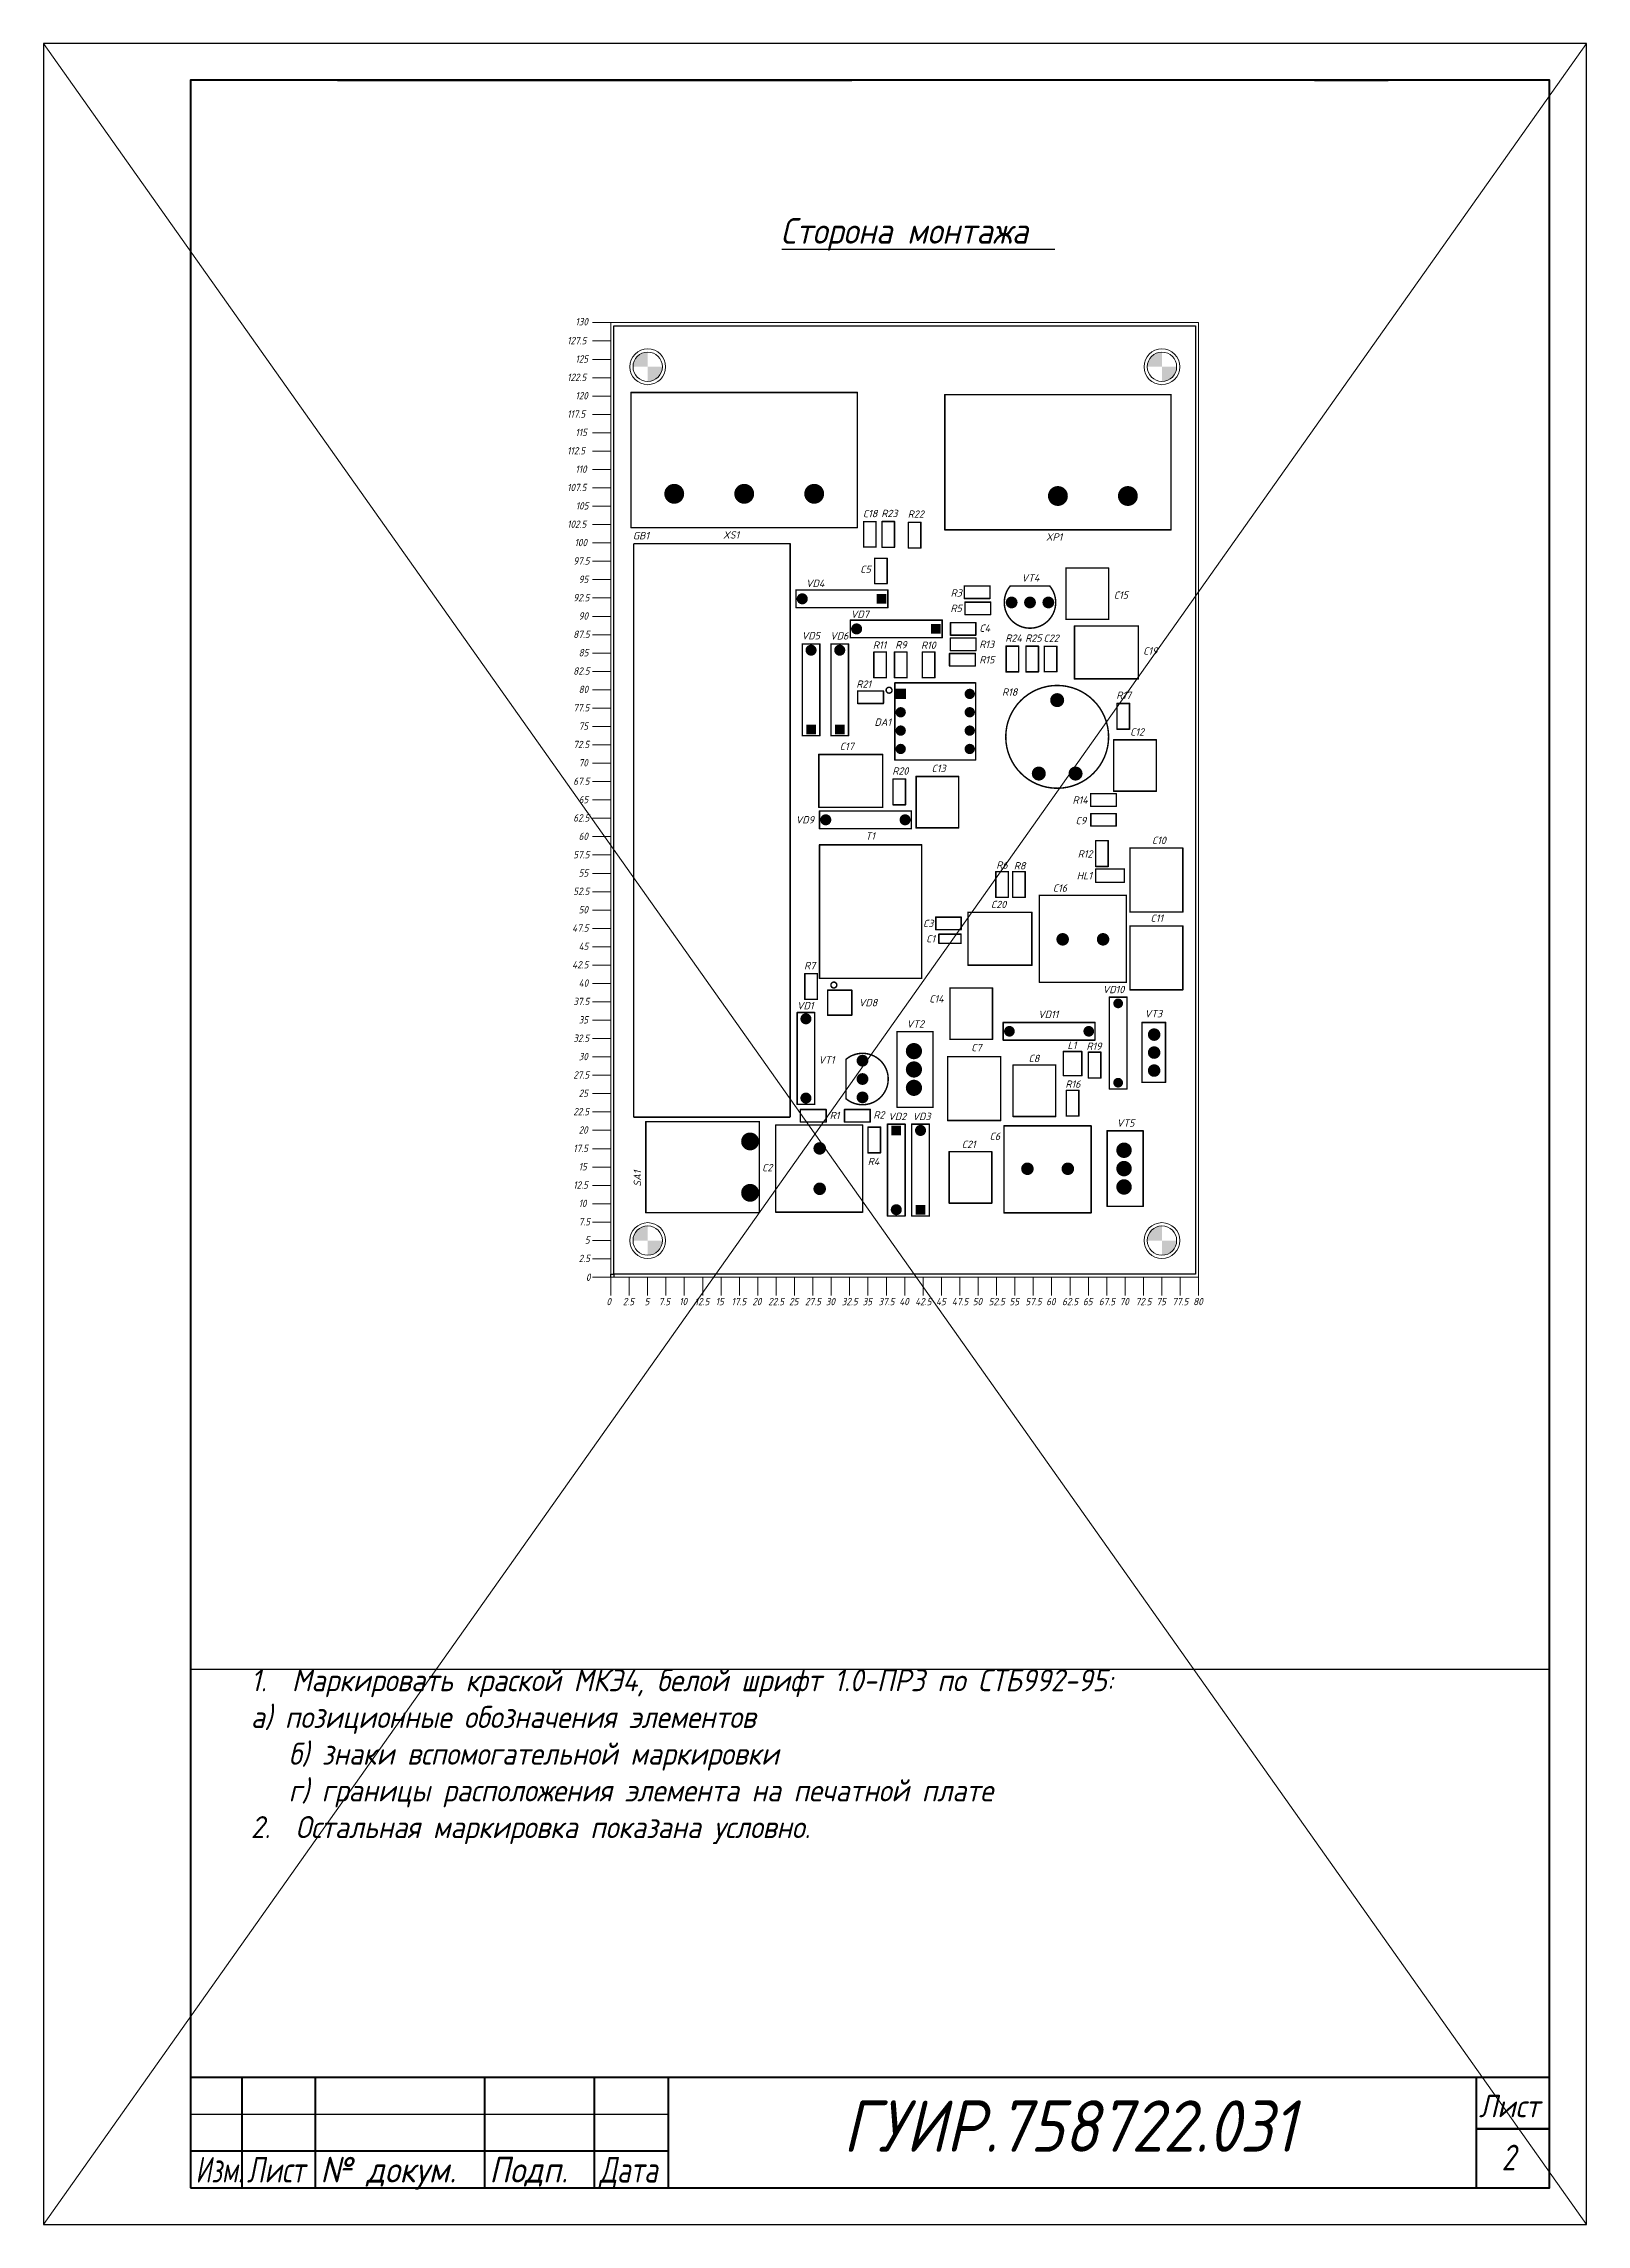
# Model space of a CAD drawing. Header units: millimetres. Extents: x -963 to 6509, y -1367 to 453.
# Drawn here: x 451.9 to 661.9, y 0 to 297 of the extents above; entities that cross this region are included whole.
import ezdxf

# ---------------------------------------------------------------- set-up
doc = ezdxf.new("R2010")
doc.units = ezdxf.units.MM
doc.header["$LTSCALE"] = 0.5
doc.layers.get('0').update_dxf_attribs({"lineweight": 60})
doc.layers.get('Defpoints').update_dxf_attribs({"color": 5})
doc.layers.add('2-штриховка', color=7, linetype='Continuous', true_color=0x00c7c7)
doc.layers.add('4-текст', color=7, linetype='Continuous', true_color=0x00ad00)
doc.layers.add('BottomSolder', color=6, linetype='Continuous', plot=False)
doc.layers.add('TopLayer', color=1, linetype='Continuous')
doc.layers.add('TopOverlay', color=2, linetype='Continuous')
doc.layers.add('Для ПП', color=30, linetype='Continuous', lineweight=20)
doc.styles.add('5', font='isocpeui.ttf', dxfattribs={"width": 0.9, "height": 5})
doc.styles.get("Standard").update_dxf_attribs({"font": 'isocpeui.ttf', "width": 0.9})

msp = doc.modelspace()

# ---------------------------------------------------------------- texts
at = {"layer": '4-текст', "lineweight": -3, "width": 0.9}
msp.add_text('Сторона монтажа', height=3.5, dxfattribs=at).set_placement((552.182, 269.748))
at = {"layer": '4-текст'}
for s, p in [('C18', (563.382, 232.495)), ('R23', (565.886, 232.514)), ('R22', (569.483, 232.423)), ('GB1', (532.073, 229.489)), ('XS1', (544.352, 229.589)), ('XP1', (588.297, 229.31)), ('C5', (563.016, 224.908)), ('VD4', (555.628, 222.988)), ('VT4', (584.966, 223.735)), ('VD7', (561.728, 218.788)), ('R5', (575.295, 219.588)), ('R3', (575.328, 221.688)), ('C15', (597.528, 221.388)), ('VD5', (555.042, 215.853)), ('VD6', (558.917, 215.841)), ('C4', (579.228, 216.888)), ('R11', (564.739, 214.589)), ('R9', (567.788, 214.625)), ('R10', (571.293, 214.565)), ('R13', (579.228, 214.688)), ('R24', (582.768, 215.534)), ('R25', (585.482, 215.534)), ('C22', (587.967, 215.522)), ('C19', (601.528, 213.788)), ('R15', (579.228, 212.588)), ('R21', (562.487, 209.27)), ('R18', (582.328, 208.188)), ('R17', (597.876, 207.753)), ('DA1', (564.954, 204.088)), ('C12', (599.753, 202.759)), ('C17', (560.228, 200.788)), ('R20', (567.385, 197.434)), ('C13', (572.728, 197.788)), ('R14', (591.92, 193.488)), ('VD9', (554.228, 190.788)), ('C9', (592.328, 190.688)), ('T1', (563.728, 188.588)), ('R12', (592.62, 186.144)), ('C10', (602.728, 187.988)), ('R6', (581.533, 184.626)), ('R8', (583.933, 184.526)), ('HL1', (592.491, 183.188)), ('C16', (589.228, 181.488)), ('C20', (580.805, 179.259)), ('C11', (602.528, 177.388)), ('C3', (571.563, 176.673)), ('C1', (571.988, 174.588)), ('R7', (555.382, 170.938)), ('VD1', (554.398, 165.475)), ('VD8', (562.822, 165.888)), ('C14', (572.407, 166.404)), ('VD10', (596.017, 167.676)), ('VT2', (569.328, 162.988)), ('VD11', (587.228, 164.288)), ('VT3', (601.728, 164.388)), ('C7', (578.123, 159.773)), ('L1', (591.228, 160.088)), ('R19', (593.807, 159.955)), ('VT1', (557.328, 158.088)), ('C8', (585.928, 158.288)), ('R16', (590.948, 154.792)), ('R1', (558.86, 150.522)), ('R2', (564.811, 150.605)), ('VD2', (566.828, 150.388)), ('VD3', (570.128, 150.388)), ('C6', (580.628, 147.688)), ('VT5', (597.928, 149.488)), ('C21', (576.828, 146.588)), ('C2', (549.654, 143.412)), ('R4', (564.039, 144.258))]:
    msp.add_text(s, height=1, dxfattribs=at).set_placement(p)
msp.add_text('SA1', height=1, rotation=90, dxfattribs=at).set_placement((533.186, 141.327))
at = {"layer": '4-текст', "linetype": 'Continuous'}
for s, height, width, p in [('Лист', 3.0594, 0.9, (647.231, 14.592)), ('Изм.', 3.5, 0.7, (472.534, 5.702)), ('Лист', 3.5, 0.75, (479.534, 5.702)), ('№ докум.', 3.5, 0.9, (489.534, 5.702)), ('Подп.', 3.5, 0.9, (512.534, 5.702)), ('Дата', 3.5, 0.75, (527.534, 5.702)), ('2', 3.5, 0.8, (650.32, 7.354))]:
    msp.add_text(s, height=height, dxfattribs=dict(at, width=width)).set_placement(p)
at = {"layer": '4-текст', "insert": (480.063, 75.607), "char_height": 3, "attachment_point": 1}
msp.add_mtext_dynamic_manual_height_columns('\\pxi-2,l2;1.  Маркировать краской МКЭ4, белой шрифт 1.0-ПР3 по СТБ992-95:^Jа) позиционные обозначения элементов\\P   б) знаки вспомогательной маркировки\\P   г) границы расположения элемента на печатной плате\\P2.  Остальная маркировка показана условно.', width=185, gutter_width=10, heights=[0], dxfattribs=at)
at = {"layer": '4-текст', "insert": (560.656, 16.891), "char_height": 7, "attachment_point": 1, "style": '5'}
msp.add_mtext_dynamic_manual_height_columns('ГУИР.758722.031', width=7, gutter_width=19.853, heights=[8.693], dxfattribs=at)
at = {"layer": 'Для ПП', "width": 0.9}
for s, p in [('130', (524.256, 258.628)), ('127.5', (523.128, 256.049)), ('125', (524.256, 253.549)), ('122.5', (523.128, 251.049)), ('120', (524.256, 248.549)), ('117.5', (523.128, 246.049)), ('115', (524.256, 243.549)), ('112.5', (523.128, 241.049)), ('110', (524.256, 238.549)), ('107.5', (523.128, 236.049)), ('102.5', (523.128, 231.049)), ('105', (524.305, 233.549)), ('100', (524.143, 228.549)), ('97.5', (523.959, 226.049)), ('95', (524.691, 223.549)), ('92.5', (523.959, 221.049)), ('87.5', (523.959, 216.049)), ('90', (524.691, 218.549)), ('85', (524.691, 213.549)), ('82.5', (523.959, 211.049)), ('80', (524.691, 208.549)), ('77.5', (523.959, 206.049)), ('72.5', (523.959, 201.049)), ('75', (524.691, 203.549)), ('70', (524.691, 198.549)), ('67.5', (523.959, 196.049)), ('65', (524.691, 193.549)), ('62.5', (523.959, 191.049)), ('60', (524.691, 188.549)), ('57.5', (523.959, 186.049)), ('55', (524.691, 183.549)), ('52.5', (523.959, 181.049)), ('50', (524.691, 178.549)), ('47.5', (523.813, 176.049)), ('45', (524.691, 173.549)), ('42.5', (523.812, 171.049)), ('40', (524.691, 168.549)), ('37.5', (523.959, 166.049)), ('35', (524.691, 163.549)), ('32.5', (523.959, 161.049)), ('30', (524.691, 158.549)), ('27.5', (523.959, 156.049)), ('25', (524.691, 153.549)), ('22.5', (523.959, 151.049)), ('20', (524.691, 148.549)), ('17.5', (523.959, 146.049)), ('15', (524.691, 143.549)), ('12.5', (523.959, 141.049)), ('10', (524.691, 138.549)), ('7.5', (524.691, 136.049)), ('5', (525.531, 133.549)), ('2.5', (524.691, 131.049)), ('0', (525.683, 128.492)), ('0', (528.476, 125.181)), ('2.5', (530.707, 125.181)), ('5', (533.652, 125.181)), ('7.5', (535.587, 125.181)), ('10', (538.384, 125.181)), ('12.5', (540.498, 125.181)), ('15', (543.332, 125.181)), ('17.5', (545.498, 125.181)), ('20', (548.332, 125.181)), ('22.5', (550.498, 125.181)), ('25', (553.332, 125.181)), ('27.5', (555.498, 125.181)), ('30', (558.332, 125.181)), ('32.5', (560.498, 125.181)), ('35', (563.332, 125.181)), ('37.5', (565.498, 125.181)), ('40', (568.332, 125.181)), ('42.5', (570.498, 125.181)), ('45', (573.332, 125.181)), ('47.5', (575.498, 125.181)), ('50', (578.332, 125.181)), ('52.5', (580.498, 125.181)), ('55', (583.332, 125.181)), ('57.5', (585.498, 125.181)), ('60', (588.332, 125.181)), ('62.5', (590.498, 125.181)), ('65', (593.332, 125.181)), ('67.5', (595.498, 125.181)), ('70', (598.332, 125.181)), ('72.5', (600.498, 125.181)), ('75', (603.332, 125.181)), ('77.5', (605.498, 125.181)), ('80', (608.352, 125.181))]:
    msp.add_text(s, height=1, dxfattribs=at).set_placement(p)

# ---------------------------------------------------------------- hatches: boundary and pattern name
at = {"layer": '2-штриховка'}
h = msp.add_hatch(color=256, dxfattribs=at)
h.dxf.hatch_style = 1
h.paths.add_polyline_path([(534.091, 254.988, 0.4142136), (532.091, 252.988), (534.091, 252.988)])
h.paths.add_polyline_path([(536.091, 252.988), (534.091, 252.988), (534.091, 250.988, 0.4142136)])
h = msp.add_hatch(color=256, dxfattribs=at)
h.dxf.hatch_style = 1
h.paths.add_polyline_path([(604.091, 254.988, 0.4142136), (602.091, 252.988), (604.091, 252.988)])
h.paths.add_polyline_path([(606.091, 252.988), (604.091, 252.988), (604.091, 250.988, 0.4142136)])
h = msp.add_hatch(color=256, dxfattribs=at)
h.dxf.hatch_style = 1
h.paths.add_polyline_path([(534.091, 135.988, 0.4142136), (532.091, 133.988), (534.091, 133.988)])
h.paths.add_polyline_path([(536.091, 133.988), (534.091, 133.988), (534.091, 131.988, 0.4142136)])
h = msp.add_hatch(color=256, dxfattribs=at)
h.dxf.hatch_style = 1
h.paths.add_polyline_path([(604.091, 135.988, 0.4142136), (602.091, 133.988), (604.091, 133.988)])
h.paths.add_polyline_path([(606.091, 133.988), (604.091, 133.988), (604.091, 131.988, 0.4142136)])

# ---------------------------------------------------------------- linework, layer by layer
at = {"linetype": 'Continuous'}
for p, q in [((471.862, 292), (471.862, 277)), ((491.862, 292), (561.862, 292)), ((624.862, 292), (634.862, 292)), ((471.862, 10), (536.862, 10)), ((471.862, 5), (536.862, 5)), ((471.862, 5), (656.862, 5))]:
    msp.add_line(p, q, dxfattribs=at)
at = {"linetype": 'Continuous', "lineweight": 60}
for p, q in [((656.862, 20), (471.862, 20)), ((478.862, 20), (478.862, 5)), ((488.862, 5), (488.862, 20)), ((511.862, 20), (511.862, 5)), ((526.862, 5), (526.862, 20)), ((536.862, 20), (536.862, 5)), ((646.862, 20), (646.862, 5)), ((646.862, 13), (656.862, 13)), ((471.862, 10), (536.862, 10)), ((471.862, 5), (536.862, 5))]:
    msp.add_line(p, q, dxfattribs=at)
for p, q in [((646.862, 20), (646.862, 5)), ((656.862, 13), (646.862, 13))]:
    msp.add_line(p, q)
at = {"linetype": 'Continuous', "lineweight": -3}
msp.add_line((471.862, 15), (536.862, 15), dxfattribs=at)
at = {"linetype": 'Continuous', "lineweight": 60}
msp.add_lwpolyline([(471.862, 5), (656.862, 5), (656.862, 292), (471.862, 292)], close=True, dxfattribs=at)
at = {"layer": '4-текст'}
msp.add_line((552.368, 269.006), (589.53, 269.006), dxfattribs=at)
at = {"layer": 'BottomSolder'}
for points, const_width in [([(538.379, 235.688, 1), (537.027, 235.688, 1)], 1.352), ([(547.904, 235.688, 1), (546.552, 235.688, 1)], 1.352), ([(557.429, 235.688, 1), (556.077, 235.688, 1)], 1.352), ([(590.604, 235.388, 1), (589.252, 235.388, 1)], 1.352), ([(600.129, 235.388, 1), (598.777, 235.388, 1)], 1.352), ([(555.504, 221.388, 1), (554.752, 221.388, 1)], 0.752), ([(584.029, 220.888, 1), (583.227, 220.888, 1)], 0.802), ([(586.529, 220.888, 1), (585.727, 220.888, 1)], 0.802), ([(589.029, 220.888, 1), (588.227, 220.888, 1)], 0.802), ([(562.904, 217.288, 1), (562.152, 217.288, 1)], 0.752), ([(556.328, 214.012, 1), (556.328, 214.763, 1)], 0.752), ([(560.228, 214.012, 1), (560.228, 214.763, 1)], 0.752), ([(577.928, 208.788, 1), (577.928, 208.087, 1)], 0.702), ([(589.352, 207.588, 1), (590.304, 207.588, 1)], 0.952), ([(568.528, 206.288, 1), (568.528, 205.587, 1)], 0.702), ([(577.928, 206.288, 1), (577.928, 205.587, 1)], 0.702), ([(568.528, 203.788, 1), (568.528, 203.087, 1)], 0.702), ([(577.928, 203.788, 1), (577.928, 203.087, 1)], 0.702), ([(568.528, 201.288, 1), (568.528, 200.587, 1)], 0.702), ([(577.928, 201.288, 1), (577.928, 200.587, 1)], 0.702), ([(586.852, 197.588, 1), (587.804, 197.588, 1)], 0.952), ([(591.852, 197.588, 1), (592.804, 197.588, 1)], 0.952), ([(557.952, 191.288, 1), (558.704, 191.288, 1)], 0.752), ([(568.752, 191.288, 1), (569.504, 191.288, 1)], 0.752), ([(591.004, 175.013, 1), (590.152, 175.013, 1)], 0.852), ([(596.504, 175.013, 1), (595.652, 175.013, 1)], 0.852), ([(598.128, 166.618, 1), (598.128, 165.957, 1)], 0.662), ([(555.628, 163.812, 1), (555.628, 164.563, 1)], 0.752), ([(570.328, 160.338, 1), (570.328, 159.237, 1)], 1.102), ([(582.965, 162.488, 1), (583.691, 162.488, 1)], 0.727), ([(593.765, 162.488, 1), (594.491, 162.488, 1)], 0.727), ([(603.028, 161.612, 1), (603.028, 162.463, 1)], 0.852), ([(603.028, 159.162, 1), (603.028, 160.013, 1)], 0.852), ([(563.328, 158.888, 1), (563.328, 158.087, 1)], 0.802), ([(570.328, 157.838, 1), (570.328, 156.737, 1)], 1.102), ([(603.028, 156.712, 1), (603.028, 157.563, 1)], 0.852), ([(563.328, 156.388, 1), (563.328, 155.587, 1)], 0.802), ([(570.328, 155.338, 1), (570.328, 154.237, 1)], 1.102), ([(598.128, 155.818, 1), (598.128, 155.157, 1)], 0.662), ([(555.628, 153.012, 1), (555.628, 153.763, 1)], 0.752), ([(563.328, 153.888, 1), (563.328, 153.087, 1)], 0.802), ([(548.028, 146.879, 1), (548.028, 148.096, 1)], 1.217), ([(571.228, 148.612, 1), (571.228, 149.363, 1)], 0.752), ([(557.503, 146.963, 1), (557.503, 146.112, 1)], 0.852), ([(598.928, 146.813, 1), (598.928, 145.762, 1)], 1.052), ([(585.352, 143.763, 1), (586.204, 143.763, 1)], 0.852), ([(590.852, 143.763, 1), (591.704, 143.763, 1)], 0.852), ([(598.928, 144.313, 1), (598.928, 143.262, 1)], 1.052), ([(548.028, 139.879, 1), (548.028, 141.096, 1)], 1.217), ([(557.503, 141.463, 1), (557.503, 140.612, 1)], 0.852), ([(598.928, 141.813, 1), (598.928, 140.762, 1)], 1.052), ([(567.928, 138.563, 1), (567.928, 137.812, 1)], 0.752)]:
    msp.add_lwpolyline(points, format="xyb", close=True, dxfattribs=dict(at, const_width=const_width))
for points in [[(565.267, 220.726), (566.59, 220.726), (565.267, 222.049), (566.59, 222.049)], [(572.667, 216.626), (573.99, 216.626), (572.667, 217.949), (573.99, 217.949)], [(569.23, 207.736), (569.23, 209.139), (567.827, 207.736), (567.827, 209.139)], [(555.667, 204.249), (555.667, 202.926), (556.99, 204.249), (556.99, 202.926)], [(559.567, 204.249), (559.567, 202.926), (560.89, 204.249), (560.89, 202.926)], [(568.59, 148.326), (568.59, 149.649), (567.267, 148.326), (567.267, 149.649)], [(570.567, 138.849), (570.567, 137.526), (571.89, 138.849), (571.89, 137.526)]]:
    msp.add_solid(points, dxfattribs=at)
at = {"layer": 'Defpoints'}
for p, q in [((529.074, 129), (529.074, 129.4)), ((529.074, 129.4), (529.474, 129.4)), ((529.474, 129.4), (529.474, 129)), ((471.862, 53), (471.862, 75.607)), ((471.862, 75.607), (656.862, 75.607)), ((471.862, 53), (471.862, 45)), ((471.862, 45), (471.862, 37)), ((471.862, 37), (471.862, 29)), ((471.862, 29), (471.862, 20))]:
    msp.add_line(p, q, dxfattribs=at)
msp.add_lwpolyline([(451.862, 0), (661.862, 0), (661.862, 297), (451.862, 297)], close=True, dxfattribs=at)
at = {"layer": 'TopLayer'}
for p, q in [((529.474, 129.4), (529.474, 258.575)), ((529.474, 258.575), (608.678, 258.575)), ((608.678, 258.575), (608.678, 129.4)), ((608.678, 129.4), (529.474, 129.4))]:
    msp.add_line(p, q, dxfattribs=at)
at = {"layer": 'TopOverlay', "const_width": 0.2}
for points in [[(531.828, 231.088), (531.828, 249.488)], [(531.828, 249.488), (562.628, 249.488)], [(562.628, 231.088), (562.628, 249.488)], [(574.528, 230.788), (574.528, 249.188)], [(574.528, 249.188), (605.328, 249.188)], [(605.328, 230.788), (605.328, 249.188)], [(563.478, 231.883), (565.178, 231.883)], [(563.478, 228.433), (563.478, 231.883)], [(565.178, 228.433), (565.178, 231.883)], [(565.978, 231.908), (567.678, 231.908)], [(565.978, 228.408), (565.978, 231.908)], [(567.678, 228.408), (567.678, 231.908)], [(569.578, 231.808), (571.278, 231.808)], [(569.578, 228.308), (569.578, 231.808)], [(571.278, 228.308), (571.278, 231.808)], [(531.828, 231.088), (562.628, 231.088)], [(553.478, 228.888), (532.178, 228.888)], [(532.178, 150.788), (532.178, 228.888)], [(553.478, 150.788), (553.478, 228.888)], [(574.528, 230.788), (605.328, 230.788)], [(563.478, 228.433), (565.178, 228.433)], [(564.978, 226.913), (566.678, 226.913)], [(564.978, 223.463), (564.978, 226.913)], [(565.978, 228.408), (567.678, 228.408)], [(566.678, 223.463), (566.678, 226.913)], [(569.578, 228.308), (571.278, 228.308)], [(564.978, 223.463), (566.678, 223.463)], [(577.178, 223.138), (580.678, 223.138)], [(577.178, 221.438), (577.178, 223.138)], [(580.678, 221.438), (580.678, 223.138)], [(583.447, 223.137), (588.809, 223.137)], [(591.028, 218.588), (591.028, 225.588)], [(591.028, 225.588), (596.828, 225.588)], [(596.828, 218.588), (596.828, 225.588)], [(554.278, 222.588), (566.778, 222.588)], [(554.278, 220.188), (554.278, 222.588)], [(554.278, 220.188), (566.778, 220.188)], [(566.778, 220.188), (566.778, 222.588)], [(577.178, 221.438), (580.678, 221.438)], [(577.278, 220.938), (580.778, 220.938)], [(577.278, 219.238), (577.278, 220.938)], [(580.778, 219.238), (580.778, 220.938)], [(561.678, 218.488), (574.178, 218.488)], [(561.678, 216.088), (561.678, 218.488)], [(574.178, 216.088), (574.178, 218.488)], [(575.303, 218.138), (578.753, 218.138)], [(575.303, 216.438), (575.303, 218.138)], [(577.278, 219.238), (580.778, 219.238)], [(578.753, 216.438), (578.753, 218.138)], [(591.028, 218.588), (596.828, 218.588)], [(592.178, 210.488), (592.178, 217.688)], [(592.178, 217.688), (600.878, 217.688)], [(600.878, 210.488), (600.878, 217.688)], [(555.128, 215.238), (557.528, 215.238)], [(555.128, 202.738), (555.128, 215.238)], [(557.528, 202.738), (557.528, 215.238)], [(559.028, 215.238), (561.428, 215.238)], [(559.028, 202.738), (559.028, 215.238)], [(561.428, 202.738), (561.428, 215.238)], [(561.678, 216.088), (574.178, 216.088)], [(564.878, 210.638), (564.878, 214.138)], [(564.878, 214.138), (566.578, 214.138)], [(566.578, 210.638), (566.578, 214.138)], [(567.678, 214.138), (569.378, 214.138)], [(567.678, 210.638), (567.678, 214.138)], [(569.378, 210.638), (569.378, 214.138)], [(571.478, 210.638), (571.478, 214.138)], [(571.478, 214.138), (573.178, 214.138)], [(573.178, 210.638), (573.178, 214.138)], [(575.178, 213.938), (578.678, 213.938)], [(575.178, 212.238), (575.178, 213.938)], [(575.278, 216.038), (578.778, 216.038)], [(575.278, 214.338), (575.278, 216.038)], [(575.278, 214.338), (578.778, 214.338)], [(575.303, 216.438), (578.753, 216.438)], [(578.678, 212.238), (578.678, 213.938)], [(578.778, 214.338), (578.778, 216.038)], [(582.878, 214.938), (584.578, 214.938)], [(582.878, 211.438), (582.878, 214.938)], [(584.578, 211.438), (584.578, 214.938)], [(585.578, 214.938), (587.278, 214.938)], [(585.578, 211.438), (585.578, 214.938)], [(587.278, 211.438), (587.278, 214.938)], [(588.078, 214.913), (589.778, 214.913)], [(588.078, 211.463), (588.078, 214.913)], [(589.778, 211.463), (589.778, 214.913)], [(575.178, 212.238), (578.678, 212.238)], [(582.878, 211.438), (584.578, 211.438)], [(585.578, 211.438), (587.278, 211.438)], [(588.078, 211.463), (589.778, 211.463)], [(562.678, 208.838), (566.178, 208.838)], [(562.678, 207.138), (562.678, 208.838)], [(564.878, 210.638), (566.578, 210.638)], [(566.178, 207.138), (566.178, 208.838)], [(567.678, 210.638), (569.378, 210.638)], [(567.728, 209.938), (578.728, 209.938)], [(567.728, 199.438), (567.728, 209.938)], [(571.478, 210.638), (573.178, 210.638)], [(578.728, 199.438), (578.728, 209.938)], [(592.178, 210.488), (600.878, 210.488)], [(562.678, 207.138), (566.178, 207.138)], [(597.978, 203.638), (597.978, 207.138)], [(597.978, 207.138), (599.678, 207.138)], [(599.678, 203.638), (599.678, 207.138)], [(555.128, 202.738), (557.528, 202.738)], [(559.028, 202.738), (561.428, 202.738)], [(597.528, 195.188), (597.528, 202.188)], [(597.528, 202.188), (603.328, 202.188)], [(597.978, 203.638), (599.678, 203.638)], [(603.328, 195.188), (603.328, 202.188)], [(557.378, 192.988), (557.378, 200.188)], [(557.378, 200.188), (566.078, 200.188)], [(566.078, 192.988), (566.078, 200.188)], [(567.728, 199.438), (578.728, 199.438)], [(567.478, 196.838), (569.178, 196.838)], [(567.478, 193.338), (567.478, 196.838)], [(569.178, 193.338), (569.178, 196.838)], [(570.628, 197.188), (576.428, 197.188)], [(570.628, 190.188), (570.628, 197.188)], [(576.428, 190.188), (576.428, 197.188)], [(557.378, 192.988), (566.078, 192.988)], [(567.478, 193.338), (569.178, 193.338)], [(594.378, 194.838), (597.878, 194.838)], [(594.378, 193.138), (594.378, 194.838)], [(594.378, 193.138), (597.878, 193.138)], [(597.528, 195.188), (603.328, 195.188)], [(597.878, 193.138), (597.878, 194.838)], [(557.478, 190.088), (557.478, 192.488)], [(557.478, 192.488), (569.978, 192.488)], [(557.478, 190.088), (569.978, 190.088)], [(569.978, 190.088), (569.978, 192.488)], [(570.628, 190.188), (576.428, 190.188)], [(594.403, 190.438), (594.403, 192.138)], [(594.403, 192.138), (597.853, 192.138)], [(594.403, 190.438), (597.853, 190.438)], [(597.853, 190.438), (597.853, 192.138)], [(557.478, 169.688), (557.478, 187.888)], [(557.478, 187.888), (571.378, 187.888)], [(571.378, 169.688), (571.378, 187.888)], [(595.078, 188.438), (596.778, 188.438)], [(595.078, 184.938), (595.078, 188.438)], [(596.778, 184.938), (596.778, 188.438)], [(599.728, 187.438), (606.928, 187.438)], [(599.728, 178.738), (599.728, 187.438)], [(606.928, 178.738), (606.928, 187.438)], [(581.478, 180.738), (581.478, 184.238)], [(581.478, 184.238), (583.178, 184.238)], [(583.178, 180.738), (583.178, 184.238)], [(583.778, 184.238), (585.478, 184.238)], [(583.778, 180.738), (583.778, 184.238)], [(585.478, 180.738), (585.478, 184.238)], [(595.078, 184.938), (596.778, 184.938)], [(595.078, 182.788), (595.078, 184.588)], [(595.078, 184.588), (598.978, 184.588)], [(598.978, 182.788), (598.978, 184.588)], [(595.078, 182.788), (598.978, 182.788)], [(577.678, 171.488), (577.678, 178.688)], [(577.678, 178.688), (586.378, 178.688)], [(581.478, 180.738), (583.178, 180.738)], [(583.778, 180.738), (585.478, 180.738)], [(586.378, 171.488), (586.378, 178.688)], [(587.403, 181.013), (599.253, 181.013)], [(587.403, 169.163), (587.403, 181.013)], [(599.253, 169.163), (599.253, 181.013)], [(599.728, 178.738), (606.928, 178.738)], [(573.303, 178.038), (576.753, 178.038)], [(573.303, 176.338), (573.303, 178.038)], [(573.303, 176.338), (576.753, 176.338)], [(573.728, 174.463), (573.728, 175.713)], [(573.728, 175.713), (576.728, 175.713)], [(576.728, 174.463), (576.728, 175.713)], [(576.753, 176.338), (576.753, 178.038)], [(599.728, 176.838), (606.928, 176.838)], [(599.728, 168.138), (599.728, 176.838)], [(606.928, 168.138), (606.928, 176.838)], [(573.728, 174.463), (576.728, 174.463)], [(555.478, 170.338), (557.178, 170.338)], [(555.478, 166.838), (555.478, 170.338)], [(557.178, 166.838), (557.178, 170.338)], [(557.478, 169.688), (571.378, 169.688)], [(577.678, 171.488), (586.378, 171.488)], [(555.478, 166.838), (557.178, 166.838)], [(558.578, 164.688), (558.578, 168.088)], [(558.578, 168.088), (561.878, 168.088)], [(561.878, 164.688), (561.878, 168.088)], [(575.228, 161.388), (575.228, 168.388)], [(575.228, 168.388), (581.028, 168.388)], [(581.028, 161.388), (581.028, 168.388)], [(587.403, 169.163), (599.253, 169.163)], [(596.928, 167.138), (599.328, 167.138)], [(596.928, 154.638), (596.928, 167.138)], [(599.328, 154.638), (599.328, 167.138)], [(599.728, 168.138), (606.928, 168.138)], [(554.428, 165.038), (556.828, 165.038)], [(554.428, 152.538), (554.428, 165.038)], [(556.828, 152.538), (556.828, 165.038)], [(558.578, 164.688), (561.878, 164.688)], [(582.478, 161.288), (582.478, 163.688)], [(582.478, 163.688), (594.978, 163.688)], [(594.978, 161.288), (594.978, 163.688)], [(601.378, 163.688), (604.578, 163.688)], [(601.378, 155.538), (601.378, 163.688)], [(604.578, 155.538), (604.578, 163.688)], [(568.028, 152.138), (568.028, 162.438)], [(568.028, 162.438), (572.928, 162.438)], [(572.928, 152.138), (572.928, 162.438)], [(575.228, 161.388), (581.028, 161.388)], [(582.478, 161.288), (594.978, 161.288)], [(561.078, 153.306), (561.078, 158.669)], [(574.928, 159.038), (582.128, 159.038)], [(574.928, 150.338), (574.928, 159.038)], [(582.128, 150.338), (582.128, 159.038)], [(583.828, 157.888), (589.628, 157.888)], [(583.828, 150.888), (583.828, 157.888)], [(589.628, 150.888), (589.628, 157.888)], [(590.678, 159.738), (593.178, 159.738)], [(590.678, 156.438), (590.678, 159.738)], [(593.178, 156.438), (593.178, 159.738)], [(594.078, 156.138), (594.078, 159.638)], [(594.078, 159.638), (595.778, 159.638)], [(595.778, 156.138), (595.778, 159.638)], [(590.678, 156.438), (593.178, 156.438)], [(591.078, 154.438), (592.778, 154.438)], [(591.078, 150.938), (591.078, 154.438)], [(592.778, 150.938), (592.778, 154.438)], [(594.078, 156.138), (595.778, 156.138)], [(596.928, 154.638), (599.328, 154.638)], [(601.378, 155.538), (604.578, 155.538)], [(554.428, 152.538), (556.828, 152.538)], [(554.878, 151.838), (558.378, 151.838)], [(554.878, 150.138), (554.878, 151.838)], [(558.378, 150.138), (558.378, 151.838)], [(560.878, 151.838), (564.378, 151.838)], [(560.878, 150.138), (560.878, 151.838)], [(564.378, 150.138), (564.378, 151.838)], [(568.028, 152.138), (572.928, 152.138)], [(553.478, 150.788), (532.178, 150.788)], [(533.828, 137.788), (533.828, 150.188)], [(533.828, 150.188), (549.278, 150.188)], [(549.278, 137.788), (549.278, 150.188)], [(551.503, 149.713), (563.353, 149.713)], [(551.503, 137.863), (551.503, 149.713)], [(554.878, 150.138), (558.378, 150.138)], [(560.878, 150.138), (564.378, 150.138)], [(563.353, 137.863), (563.353, 149.713)], [(564.078, 145.938), (564.078, 149.438)], [(564.078, 149.438), (565.778, 149.438)], [(565.778, 145.938), (565.778, 149.438)], [(566.728, 137.338), (566.728, 149.838)], [(566.728, 149.838), (569.128, 149.838)], [(569.128, 137.338), (569.128, 149.838)], [(570.028, 149.838), (572.428, 149.838)], [(570.028, 137.338), (570.028, 149.838)], [(572.428, 137.338), (572.428, 149.838)], [(574.928, 150.338), (582.128, 150.338)], [(582.603, 137.763), (582.603, 149.613)], [(582.603, 149.613), (594.453, 149.613)], [(583.828, 150.888), (589.628, 150.888)], [(591.078, 150.938), (592.778, 150.938)], [(594.453, 137.763), (594.453, 149.613)], [(596.628, 138.638), (596.628, 148.938)], [(596.628, 148.938), (601.528, 148.938)], [(601.528, 138.638), (601.528, 148.938)], [(564.078, 145.938), (565.778, 145.938)], [(575.128, 139.088), (575.128, 146.088)], [(575.128, 146.088), (580.928, 146.088)], [(580.928, 139.088), (580.928, 146.088)], [(533.828, 137.788), (549.278, 137.788)], [(551.503, 137.863), (563.353, 137.863)], [(566.728, 137.338), (569.128, 137.338)], [(570.028, 137.338), (572.428, 137.338)], [(575.128, 139.088), (580.928, 139.088)], [(582.603, 137.763), (594.453, 137.763)], [(596.628, 138.638), (601.528, 138.638)]]:
    msp.add_lwpolyline(points, dxfattribs=at)
at = {"layer": 'TopOverlay'}
for points, const_width in [([(531.878, 249.488, 1), (531.778, 249.488, 1)], 0.1), ([(531.878, 249.488, 1), (531.778, 249.488, 1)], 0.1), ([(562.678, 249.488, 1), (562.578, 249.488, 1)], 0.1), ([(562.678, 249.488, 1), (562.578, 249.488, 1)], 0.1), ([(574.578, 249.188, 1), (574.478, 249.188, 1)], 0.1), ([(574.578, 249.188, 1), (574.478, 249.188, 1)], 0.1), ([(605.378, 249.188, 1), (605.278, 249.188, 1)], 0.1), ([(605.378, 249.188, 1), (605.278, 249.188, 1)], 0.1), ([(563.478, 231.833, 1), (563.478, 231.933, 1)], 0.1), ([(563.478, 231.833, 1), (563.478, 231.933, 1)], 0.1), ([(565.178, 231.833, 1), (565.178, 231.933, 1)], 0.1), ([(565.178, 231.833, 1), (565.178, 231.933, 1)], 0.1), ([(565.978, 231.858, 1), (565.978, 231.958, 1)], 0.1), ([(565.978, 231.858, 1), (565.978, 231.958, 1)], 0.1), ([(567.678, 231.858, 1), (567.678, 231.958, 1)], 0.1), ([(567.678, 231.858, 1), (567.678, 231.958, 1)], 0.1), ([(569.578, 231.758, 1), (569.578, 231.858, 1)], 0.1), ([(569.578, 231.758, 1), (569.578, 231.858, 1)], 0.1), ([(571.278, 231.758, 1), (571.278, 231.858, 1)], 0.1), ([(571.278, 231.758, 1), (571.278, 231.858, 1)], 0.1), ([(531.878, 231.088, 1), (531.778, 231.088, 1)], 0.1), ([(531.878, 231.088, 1), (531.778, 231.088, 1)], 0.1), ([(553.478, 228.838, -1), (553.478, 228.938, -1)], 0.1), ([(553.478, 228.838, -1), (553.478, 228.938, -1)], 0.1), ([(562.678, 231.088, 1), (562.578, 231.088, 1)], 0.1), ([(562.678, 231.088, 1), (562.578, 231.088, 1)], 0.1), ([(574.578, 230.788, 1), (574.478, 230.788, 1)], 0.1), ([(574.578, 230.788, 1), (574.478, 230.788, 1)], 0.1), ([(605.378, 230.788, 1), (605.278, 230.788, 1)], 0.1), ([(605.378, 230.788, 1), (605.278, 230.788, 1)], 0.1), ([(563.478, 228.383, 1), (563.478, 228.483, 1)], 0.1), ([(563.478, 228.383, 1), (563.478, 228.483, 1)], 0.1), ([(564.978, 226.963, 1), (564.978, 226.863, 1)], 0.1), ([(564.978, 226.963, 1), (564.978, 226.863, 1)], 0.1), ([(565.178, 228.383, 1), (565.178, 228.483, 1)], 0.1), ([(565.178, 228.383, 1), (565.178, 228.483, 1)], 0.1), ([(565.978, 228.358, 1), (565.978, 228.458, 1)], 0.1), ([(565.978, 228.358, 1), (565.978, 228.458, 1)], 0.1), ([(566.678, 226.963, 1), (566.678, 226.863, 1)], 0.1), ([(566.678, 226.963, 1), (566.678, 226.863, 1)], 0.1), ([(567.678, 228.358, 1), (567.678, 228.458, 1)], 0.1), ([(567.678, 228.358, 1), (567.678, 228.458, 1)], 0.1), ([(569.578, 228.258, 1), (569.578, 228.358, 1)], 0.1), ([(569.578, 228.258, 1), (569.578, 228.358, 1)], 0.1), ([(571.278, 228.258, 1), (571.278, 228.358, 1)], 0.1), ([(571.278, 228.258, 1), (571.278, 228.358, 1)], 0.1), ([(564.978, 223.513, 1), (564.978, 223.413, 1)], 0.1), ([(564.978, 223.513, 1), (564.978, 223.413, 1)], 0.1), ([(566.678, 223.513, 1), (566.678, 223.413, 1)], 0.1), ([(566.678, 223.513, 1), (566.678, 223.413, 1)], 0.1), ([(577.128, 223.138, 1), (577.228, 223.138, 1)], 0.1), ([(577.128, 223.138, 1), (577.228, 223.138, 1)], 0.1), ([(580.628, 223.138, 1), (580.728, 223.138, 1)], 0.1), ([(580.628, 223.138, 1), (580.728, 223.138, 1)], 0.1), ([(583.497, 223.137, 1), (583.397, 223.137, 1)], 0.1), ([(583.497, 223.137, 1), (583.397, 223.137, 1)], 0.1), ([(588.859, 223.137, 1), (588.759, 223.137, 1)], 0.1), ([(588.859, 223.137, 1), (588.759, 223.137, 1)], 0.1), ([(591.028, 225.538, 1), (591.028, 225.638, 1)], 0.1), ([(591.028, 225.538, 1), (591.028, 225.638, 1)], 0.1), ([(596.828, 225.538, 1), (596.828, 225.638, 1)], 0.1), ([(596.828, 225.538, 1), (596.828, 225.638, 1)], 0.1), ([(554.328, 222.588, 1), (554.228, 222.588, 1)], 0.1), ([(554.328, 222.588, 1), (554.228, 222.588, 1)], 0.1), ([(554.328, 220.188, 1), (554.228, 220.188, 1)], 0.1), ([(554.328, 220.188, 1), (554.228, 220.188, 1)], 0.1), ([(566.828, 222.588, 1), (566.728, 222.588, 1)], 0.1), ([(566.828, 222.588, 1), (566.728, 222.588, 1)], 0.1), ([(566.828, 220.188, 1), (566.728, 220.188, 1)], 0.1), ([(566.828, 220.188, 1), (566.728, 220.188, 1)], 0.1), ([(577.128, 221.438, 1), (577.228, 221.438, 1)], 0.1), ([(577.128, 221.438, 1), (577.228, 221.438, 1)], 0.1), ([(577.228, 220.938, 1), (577.328, 220.938, 1)], 0.1), ([(577.228, 220.938, 1), (577.328, 220.938, 1)], 0.1), ([(580.628, 221.438, 1), (580.728, 221.438, 1)], 0.1), ([(580.628, 221.438, 1), (580.728, 221.438, 1)], 0.1), ([(580.728, 220.938, 1), (580.828, 220.938, 1)], 0.1), ([(580.728, 220.938, 1), (580.828, 220.938, 1)], 0.1), ([(561.728, 218.488, 1), (561.628, 218.488, 1)], 0.1), ([(561.728, 218.488, 1), (561.628, 218.488, 1)], 0.1), ([(574.228, 218.488, 1), (574.128, 218.488, 1)], 0.1), ([(574.228, 218.488, 1), (574.128, 218.488, 1)], 0.1), ([(575.353, 218.138, 1), (575.253, 218.138, 1)], 0.1), ([(575.353, 218.138, 1), (575.253, 218.138, 1)], 0.1), ([(577.228, 219.238, 1), (577.328, 219.238, 1)], 0.1), ([(577.228, 219.238, 1), (577.328, 219.238, 1)], 0.1), ([(578.803, 218.138, 1), (578.703, 218.138, 1)], 0.1), ([(578.803, 218.138, 1), (578.703, 218.138, 1)], 0.1), ([(580.728, 219.238, 1), (580.828, 219.238, 1)], 0.1), ([(580.728, 219.238, 1), (580.828, 219.238, 1)], 0.1), ([(591.028, 218.538, 1), (591.028, 218.638, 1)], 0.1), ([(591.028, 218.538, 1), (591.028, 218.638, 1)], 0.1), ([(592.128, 217.688, 1), (592.228, 217.688, 1)], 0.1), ([(592.128, 217.688, 1), (592.228, 217.688, 1)], 0.1), ([(596.828, 218.538, 1), (596.828, 218.638, 1)], 0.1), ([(596.828, 218.538, 1), (596.828, 218.638, 1)], 0.1), ([(600.828, 217.688, 1), (600.928, 217.688, 1)], 0.1), ([(600.828, 217.688, 1), (600.928, 217.688, 1)], 0.1), ([(555.128, 215.188, 1), (555.128, 215.288, 1)], 0.1), ([(555.128, 215.188, 1), (555.128, 215.288, 1)], 0.1), ([(557.528, 215.188, 1), (557.528, 215.288, 1)], 0.1), ([(557.528, 215.188, 1), (557.528, 215.288, 1)], 0.1), ([(559.028, 215.188, 1), (559.028, 215.288, 1)], 0.1), ([(559.028, 215.188, 1), (559.028, 215.288, 1)], 0.1), ([(561.428, 215.188, 1), (561.428, 215.288, 1)], 0.1), ([(561.428, 215.188, 1), (561.428, 215.288, 1)], 0.1), ([(561.728, 216.088, 1), (561.628, 216.088, 1)], 0.1), ([(561.728, 216.088, 1), (561.628, 216.088, 1)], 0.1), ([(564.878, 214.188, 1), (564.878, 214.088, 1)], 0.1), ([(564.878, 214.188, 1), (564.878, 214.088, 1)], 0.1), ([(566.578, 214.188, 1), (566.578, 214.088, 1)], 0.1), ([(566.578, 214.188, 1), (566.578, 214.088, 1)], 0.1), ([(567.678, 214.088, 1), (567.678, 214.188, 1)], 0.1), ([(567.678, 214.088, 1), (567.678, 214.188, 1)], 0.1), ([(569.378, 214.088, 1), (569.378, 214.188, 1)], 0.1), ([(569.378, 214.088, 1), (569.378, 214.188, 1)], 0.1), ([(571.478, 214.188, 1), (571.478, 214.088, 1)], 0.1), ([(571.478, 214.188, 1), (571.478, 214.088, 1)], 0.1), ([(573.178, 214.188, 1), (573.178, 214.088, 1)], 0.1), ([(573.178, 214.188, 1), (573.178, 214.088, 1)], 0.1), ([(574.228, 216.088, 1), (574.128, 216.088, 1)], 0.1), ([(574.228, 216.088, 1), (574.128, 216.088, 1)], 0.1), ([(575.228, 213.938, 1), (575.128, 213.938, 1)], 0.1), ([(575.228, 213.938, 1), (575.128, 213.938, 1)], 0.1), ([(575.228, 216.038, 1), (575.328, 216.038, 1)], 0.1), ([(575.228, 216.038, 1), (575.328, 216.038, 1)], 0.1), ([(575.228, 214.338, 1), (575.328, 214.338, 1)], 0.1), ([(575.228, 214.338, 1), (575.328, 214.338, 1)], 0.1), ([(575.353, 216.438, 1), (575.253, 216.438, 1)], 0.1), ([(575.353, 216.438, 1), (575.253, 216.438, 1)], 0.1), ([(578.728, 213.938, 1), (578.628, 213.938, 1)], 0.1), ([(578.728, 213.938, 1), (578.628, 213.938, 1)], 0.1), ([(578.803, 216.438, 1), (578.703, 216.438, 1)], 0.1), ([(578.803, 216.438, 1), (578.703, 216.438, 1)], 0.1), ([(578.728, 216.038, 1), (578.828, 216.038, 1)], 0.1), ([(578.728, 216.038, 1), (578.828, 216.038, 1)], 0.1), ([(578.728, 214.338, 1), (578.828, 214.338, 1)], 0.1), ([(578.728, 214.338, 1), (578.828, 214.338, 1)], 0.1), ([(582.878, 214.888, 1), (582.878, 214.988, 1)], 0.1), ([(582.878, 214.888, 1), (582.878, 214.988, 1)], 0.1), ([(584.578, 214.888, 1), (584.578, 214.988, 1)], 0.1), ([(584.578, 214.888, 1), (584.578, 214.988, 1)], 0.1), ([(585.578, 214.888, 1), (585.578, 214.988, 1)], 0.1), ([(585.578, 214.888, 1), (585.578, 214.988, 1)], 0.1), ([(587.278, 214.888, 1), (587.278, 214.988, 1)], 0.1), ([(587.278, 214.888, 1), (587.278, 214.988, 1)], 0.1), ([(588.078, 214.863, 1), (588.078, 214.963, 1)], 0.1), ([(588.078, 214.863, 1), (588.078, 214.963, 1)], 0.1), ([(589.778, 214.863, 1), (589.778, 214.963, 1)], 0.1), ([(589.778, 214.863, 1), (589.778, 214.963, 1)], 0.1), ([(575.228, 212.238, 1), (575.128, 212.238, 1)], 0.1), ([(575.228, 212.238, 1), (575.128, 212.238, 1)], 0.1), ([(578.728, 212.238, 1), (578.628, 212.238, 1)], 0.1), ([(578.728, 212.238, 1), (578.628, 212.238, 1)], 0.1), ([(582.878, 211.388, 1), (582.878, 211.488, 1)], 0.1), ([(582.878, 211.388, 1), (582.878, 211.488, 1)], 0.1), ([(584.578, 211.388, 1), (584.578, 211.488, 1)], 0.1), ([(584.578, 211.388, 1), (584.578, 211.488, 1)], 0.1), ([(585.578, 211.388, 1), (585.578, 211.488, 1)], 0.1), ([(585.578, 211.388, 1), (585.578, 211.488, 1)], 0.1), ([(587.278, 211.388, 1), (587.278, 211.488, 1)], 0.1), ([(587.278, 211.388, 1), (587.278, 211.488, 1)], 0.1), ([(588.078, 211.413, 1), (588.078, 211.513, 1)], 0.1), ([(588.078, 211.413, 1), (588.078, 211.513, 1)], 0.1), ([(589.778, 211.413, 1), (589.778, 211.513, 1)], 0.1), ([(589.778, 211.413, 1), (589.778, 211.513, 1)], 0.1), ([(562.628, 208.838, 1), (562.728, 208.838, 1)], 0.1), ([(562.628, 208.838, 1), (562.728, 208.838, 1)], 0.1), ([(564.878, 210.688, 1), (564.878, 210.588, 1)], 0.1), ([(564.878, 210.688, 1), (564.878, 210.588, 1)], 0.1), ([(566.128, 208.838, 1), (566.228, 208.838, 1)], 0.1), ([(566.128, 208.838, 1), (566.228, 208.838, 1)], 0.1), ([(566.945, 208.54, 1), (566.945, 209.34, 1)], 0.2), ([(566.578, 210.688, 1), (566.578, 210.588, 1)], 0.1), ([(566.578, 210.688, 1), (566.578, 210.588, 1)], 0.1), ([(567.678, 210.588, 1), (567.678, 210.688, 1)], 0.1), ([(567.678, 210.588, 1), (567.678, 210.688, 1)], 0.1), ([(567.728, 209.988, 1), (567.728, 209.888, 1)], 0.1), ([(567.728, 209.988, 1), (567.728, 209.888, 1)], 0.1), ([(569.378, 210.588, 1), (569.378, 210.688, 1)], 0.1), ([(569.378, 210.588, 1), (569.378, 210.688, 1)], 0.1), ([(571.478, 210.688, 1), (571.478, 210.588, 1)], 0.1), ([(571.478, 210.688, 1), (571.478, 210.588, 1)], 0.1), ([(573.178, 210.688, 1), (573.178, 210.588, 1)], 0.1), ([(573.178, 210.688, 1), (573.178, 210.588, 1)], 0.1), ([(578.728, 209.988, 1), (578.728, 209.888, 1)], 0.1), ([(578.728, 209.988, 1), (578.728, 209.888, 1)], 0.1), ([(596.828, 202.588, 1), (582.828, 202.588, 1)], 0.2), ([(592.128, 210.488, 1), (592.228, 210.488, 1)], 0.1), ([(592.128, 210.488, 1), (592.228, 210.488, 1)], 0.1), ([(600.828, 210.488, 1), (600.928, 210.488, 1)], 0.1), ([(600.828, 210.488, 1), (600.928, 210.488, 1)], 0.1), ([(562.628, 207.138, 1), (562.728, 207.138, 1)], 0.1), ([(562.628, 207.138, 1), (562.728, 207.138, 1)], 0.1), ([(566.128, 207.138, 1), (566.228, 207.138, 1)], 0.1), ([(566.128, 207.138, 1), (566.228, 207.138, 1)], 0.1), ([(597.978, 207.188, 1), (597.978, 207.088, 1)], 0.1), ([(597.978, 207.188, 1), (597.978, 207.088, 1)], 0.1), ([(599.678, 207.188, 1), (599.678, 207.088, 1)], 0.1), ([(599.678, 207.188, 1), (599.678, 207.088, 1)], 0.1), ([(555.128, 202.688, 1), (555.128, 202.788, 1)], 0.1), ([(555.128, 202.688, 1), (555.128, 202.788, 1)], 0.1), ([(557.528, 202.688, 1), (557.528, 202.788, 1)], 0.1), ([(557.528, 202.688, 1), (557.528, 202.788, 1)], 0.1), ([(559.028, 202.688, 1), (559.028, 202.788, 1)], 0.1), ([(559.028, 202.688, 1), (559.028, 202.788, 1)], 0.1), ([(561.428, 202.688, 1), (561.428, 202.788, 1)], 0.1), ([(561.428, 202.688, 1), (561.428, 202.788, 1)], 0.1), ([(582.778, 202.588, 1), (582.878, 202.588, 1)], 0.1), ([(596.778, 202.588, 1), (596.878, 202.588, 1)], 0.1), ([(597.528, 202.138, 1), (597.528, 202.238, 1)], 0.1), ([(597.528, 202.138, 1), (597.528, 202.238, 1)], 0.1), ([(597.978, 203.688, 1), (597.978, 203.588, 1)], 0.1), ([(597.978, 203.688, 1), (597.978, 203.588, 1)], 0.1), ([(599.678, 203.688, 1), (599.678, 203.588, 1)], 0.1), ([(599.678, 203.688, 1), (599.678, 203.588, 1)], 0.1), ([(603.328, 202.138, 1), (603.328, 202.238, 1)], 0.1), ([(603.328, 202.138, 1), (603.328, 202.238, 1)], 0.1), ([(557.428, 200.188, 1), (557.328, 200.188, 1)], 0.1), ([(557.428, 200.188, 1), (557.328, 200.188, 1)], 0.1), ([(566.128, 200.188, 1), (566.028, 200.188, 1)], 0.1), ([(566.128, 200.188, 1), (566.028, 200.188, 1)], 0.1), ([(567.728, 199.488, 1), (567.728, 199.388, 1)], 0.1), ([(567.728, 199.488, 1), (567.728, 199.388, 1)], 0.1), ([(578.728, 199.488, 1), (578.728, 199.388, 1)], 0.1), ([(578.728, 199.488, 1), (578.728, 199.388, 1)], 0.1), ([(567.478, 196.788, 1), (567.478, 196.888, 1)], 0.1), ([(567.478, 196.788, 1), (567.478, 196.888, 1)], 0.1), ([(569.178, 196.788, 1), (569.178, 196.888, 1)], 0.1), ([(569.178, 196.788, 1), (569.178, 196.888, 1)], 0.1), ([(570.628, 197.238, 1), (570.628, 197.138, 1)], 0.1), ([(570.628, 197.238, 1), (570.628, 197.138, 1)], 0.1), ([(576.428, 197.238, 1), (576.428, 197.138, 1)], 0.1), ([(576.428, 197.238, 1), (576.428, 197.138, 1)], 0.1), ([(557.428, 192.988, 1), (557.328, 192.988, 1)], 0.1), ([(557.428, 192.988, 1), (557.328, 192.988, 1)], 0.1), ([(566.128, 192.988, 1), (566.028, 192.988, 1)], 0.1), ([(566.128, 192.988, 1), (566.028, 192.988, 1)], 0.1), ([(567.478, 193.288, 1), (567.478, 193.388, 1)], 0.1), ([(567.478, 193.288, 1), (567.478, 193.388, 1)], 0.1), ([(569.178, 193.288, 1), (569.178, 193.388, 1)], 0.1), ([(569.178, 193.288, 1), (569.178, 193.388, 1)], 0.1), ([(594.328, 194.838, 1), (594.428, 194.838, 1)], 0.1), ([(594.328, 194.838, 1), (594.428, 194.838, 1)], 0.1), ([(594.328, 193.138, 1), (594.428, 193.138, 1)], 0.1), ([(594.328, 193.138, 1), (594.428, 193.138, 1)], 0.1), ([(597.528, 195.138, 1), (597.528, 195.238, 1)], 0.1), ([(597.528, 195.138, 1), (597.528, 195.238, 1)], 0.1), ([(597.828, 194.838, 1), (597.928, 194.838, 1)], 0.1), ([(597.828, 194.838, 1), (597.928, 194.838, 1)], 0.1), ([(597.828, 193.138, 1), (597.928, 193.138, 1)], 0.1), ([(597.828, 193.138, 1), (597.928, 193.138, 1)], 0.1), ([(603.328, 195.138, 1), (603.328, 195.238, 1)], 0.1), ([(603.328, 195.138, 1), (603.328, 195.238, 1)], 0.1), ([(557.428, 192.488, 1), (557.528, 192.488, 1)], 0.1), ([(557.428, 192.488, 1), (557.528, 192.488, 1)], 0.1), ([(557.428, 190.088, 1), (557.528, 190.088, 1)], 0.1), ([(557.428, 190.088, 1), (557.528, 190.088, 1)], 0.1), ([(569.928, 192.488, 1), (570.028, 192.488, 1)], 0.1), ([(569.928, 192.488, 1), (570.028, 192.488, 1)], 0.1), ([(569.928, 190.088, 1), (570.028, 190.088, 1)], 0.1), ([(569.928, 190.088, 1), (570.028, 190.088, 1)], 0.1), ([(570.628, 190.238, 1), (570.628, 190.138, 1)], 0.1), ([(570.628, 190.238, 1), (570.628, 190.138, 1)], 0.1), ([(576.428, 190.238, 1), (576.428, 190.138, 1)], 0.1), ([(576.428, 190.238, 1), (576.428, 190.138, 1)], 0.1), ([(594.353, 192.138, 1), (594.453, 192.138, 1)], 0.1), ([(594.353, 192.138, 1), (594.453, 192.138, 1)], 0.1), ([(594.353, 190.438, 1), (594.453, 190.438, 1)], 0.1), ([(594.353, 190.438, 1), (594.453, 190.438, 1)], 0.1), ([(597.803, 192.138, 1), (597.903, 192.138, 1)], 0.1), ([(597.803, 192.138, 1), (597.903, 192.138, 1)], 0.1), ([(597.803, 190.438, 1), (597.903, 190.438, 1)], 0.1), ([(597.803, 190.438, 1), (597.903, 190.438, 1)], 0.1), ([(557.478, 187.938, 1), (557.478, 187.838, 1)], 0.1), ([(557.478, 187.938, 1), (557.478, 187.838, 1)], 0.1), ([(571.378, 187.938, 1), (571.378, 187.838, 1)], 0.1), ([(571.378, 187.938, 1), (571.378, 187.838, 1)], 0.1), ([(595.078, 188.388, 1), (595.078, 188.488, 1)], 0.1), ([(595.078, 188.388, 1), (595.078, 188.488, 1)], 0.1), ([(596.778, 188.388, 1), (596.778, 188.488, 1)], 0.1), ([(596.778, 188.388, 1), (596.778, 188.488, 1)], 0.1), ([(599.728, 187.488, 1), (599.728, 187.388, 1)], 0.1), ([(599.728, 187.488, 1), (599.728, 187.388, 1)], 0.1), ([(606.928, 187.488, 1), (606.928, 187.388, 1)], 0.1), ([(606.928, 187.488, 1), (606.928, 187.388, 1)], 0.1), ([(581.478, 184.288, 1), (581.478, 184.188, 1)], 0.1), ([(581.478, 184.288, 1), (581.478, 184.188, 1)], 0.1), ([(583.178, 184.288, 1), (583.178, 184.188, 1)], 0.1), ([(583.178, 184.288, 1), (583.178, 184.188, 1)], 0.1), ([(583.778, 184.188, 1), (583.778, 184.288, 1)], 0.1), ([(583.778, 184.188, 1), (583.778, 184.288, 1)], 0.1), ([(585.478, 184.188, 1), (585.478, 184.288, 1)], 0.1), ([(585.478, 184.188, 1), (585.478, 184.288, 1)], 0.1), ([(595.078, 184.888, 1), (595.078, 184.988, 1)], 0.1), ([(595.078, 184.888, 1), (595.078, 184.988, 1)], 0.1), ([(595.028, 184.588, 1), (595.128, 184.588, 1)], 0.1), ([(595.028, 184.588, 1), (595.128, 184.588, 1)], 0.1), ([(596.778, 184.888, 1), (596.778, 184.988, 1)], 0.1), ([(596.778, 184.888, 1), (596.778, 184.988, 1)], 0.1), ([(598.928, 184.588, 1), (599.028, 184.588, 1)], 0.1), ([(598.928, 184.588, 1), (599.028, 184.588, 1)], 0.1), ([(595.028, 182.788, 1), (595.128, 182.788, 1)], 0.1), ([(595.028, 182.788, 1), (595.128, 182.788, 1)], 0.1), ([(598.928, 182.788, 1), (599.028, 182.788, 1)], 0.1), ([(598.928, 182.788, 1), (599.028, 182.788, 1)], 0.1), ([(577.728, 178.688, 1), (577.628, 178.688, 1)], 0.1), ([(577.728, 178.688, 1), (577.628, 178.688, 1)], 0.1), ([(581.478, 180.788, 1), (581.478, 180.688, 1)], 0.1), ([(581.478, 180.788, 1), (581.478, 180.688, 1)], 0.1), ([(583.178, 180.788, 1), (583.178, 180.688, 1)], 0.1), ([(583.178, 180.788, 1), (583.178, 180.688, 1)], 0.1), ([(583.778, 180.688, 1), (583.778, 180.788, 1)], 0.1), ([(583.778, 180.688, 1), (583.778, 180.788, 1)], 0.1), ([(585.478, 180.688, 1), (585.478, 180.788, 1)], 0.1), ([(585.478, 180.688, 1), (585.478, 180.788, 1)], 0.1), ([(586.428, 178.688, 1), (586.328, 178.688, 1)], 0.1), ([(586.428, 178.688, 1), (586.328, 178.688, 1)], 0.1), ([(587.453, 181.013, 1), (587.353, 181.013, 1)], 0.1), ([(587.453, 181.013, 1), (587.353, 181.013, 1)], 0.1), ([(599.303, 181.013, 1), (599.203, 181.013, 1)], 0.1), ([(599.303, 181.013, 1), (599.203, 181.013, 1)], 0.1), ([(599.728, 178.788, 1), (599.728, 178.688, 1)], 0.1), ([(599.728, 178.788, 1), (599.728, 178.688, 1)], 0.1), ([(606.928, 178.788, 1), (606.928, 178.688, 1)], 0.1), ([(606.928, 178.788, 1), (606.928, 178.688, 1)], 0.1), ([(573.353, 178.038, 1), (573.253, 178.038, 1)], 0.1), ([(573.353, 178.038, 1), (573.253, 178.038, 1)], 0.1), ([(573.353, 176.338, 1), (573.253, 176.338, 1)], 0.1), ([(573.353, 176.338, 1), (573.253, 176.338, 1)], 0.1), ([(573.778, 175.713, 1), (573.678, 175.713, 1)], 0.1), ([(573.778, 175.713, 1), (573.678, 175.713, 1)], 0.1), ([(576.778, 175.713, 1), (576.678, 175.713, 1)], 0.1), ([(576.778, 175.713, 1), (576.678, 175.713, 1)], 0.1), ([(576.803, 178.038, 1), (576.703, 178.038, 1)], 0.1), ([(576.803, 178.038, 1), (576.703, 178.038, 1)], 0.1), ([(576.803, 176.338, 1), (576.703, 176.338, 1)], 0.1), ([(576.803, 176.338, 1), (576.703, 176.338, 1)], 0.1), ([(599.728, 176.888, 1), (599.728, 176.788, 1)], 0.1), ([(599.728, 176.888, 1), (599.728, 176.788, 1)], 0.1), ([(606.928, 176.888, 1), (606.928, 176.788, 1)], 0.1), ([(606.928, 176.888, 1), (606.928, 176.788, 1)], 0.1), ([(573.778, 174.463, 1), (573.678, 174.463, 1)], 0.1), ([(573.778, 174.463, 1), (573.678, 174.463, 1)], 0.1), ([(576.778, 174.463, 1), (576.678, 174.463, 1)], 0.1), ([(576.778, 174.463, 1), (576.678, 174.463, 1)], 0.1), ([(555.478, 170.288, 1), (555.478, 170.388, 1)], 0.1), ([(555.478, 170.288, 1), (555.478, 170.388, 1)], 0.1), ([(557.178, 170.288, 1), (557.178, 170.388, 1)], 0.1), ([(557.178, 170.288, 1), (557.178, 170.388, 1)], 0.1), ([(557.478, 169.738, 1), (557.478, 169.638, 1)], 0.1), ([(557.478, 169.738, 1), (557.478, 169.638, 1)], 0.1), ([(571.378, 169.738, 1), (571.378, 169.638, 1)], 0.1), ([(571.378, 169.738, 1), (571.378, 169.638, 1)], 0.1), ([(577.728, 171.488, 1), (577.628, 171.488, 1)], 0.1), ([(577.728, 171.488, 1), (577.628, 171.488, 1)], 0.1), ([(586.428, 171.488, 1), (586.328, 171.488, 1)], 0.1), ([(586.428, 171.488, 1), (586.328, 171.488, 1)], 0.1), ([(555.478, 166.788, 1), (555.478, 166.888, 1)], 0.1), ([(555.478, 166.788, 1), (555.478, 166.888, 1)], 0.1), ([(557.178, 166.788, 1), (557.178, 166.888, 1)], 0.1), ([(557.178, 166.788, 1), (557.178, 166.888, 1)], 0.1), ([(558.578, 168.038, 1), (558.578, 168.138, 1)], 0.1), ([(558.578, 168.038, 1), (558.578, 168.138, 1)], 0.1), ([(559.428, 168.388, 1), (559.428, 169.188, 1)], 0.2), ([(559.428, 169.238, 1), (559.428, 169.138, 1)], 0.1), ([(559.428, 168.438, 1), (559.428, 168.338, 1)], 0.1), ([(561.878, 168.038, 1), (561.878, 168.138, 1)], 0.1), ([(561.878, 168.038, 1), (561.878, 168.138, 1)], 0.1), ([(575.228, 168.338, 1), (575.228, 168.438, 1)], 0.1), ([(575.228, 168.338, 1), (575.228, 168.438, 1)], 0.1), ([(581.028, 168.338, 1), (581.028, 168.438, 1)], 0.1), ([(581.028, 168.338, 1), (581.028, 168.438, 1)], 0.1), ([(587.453, 169.163, 1), (587.353, 169.163, 1)], 0.1), ([(587.453, 169.163, 1), (587.353, 169.163, 1)], 0.1), ([(596.928, 167.188, 1), (596.928, 167.088, 1)], 0.1), ([(596.928, 167.188, 1), (596.928, 167.088, 1)], 0.1), ([(599.303, 169.163, 1), (599.203, 169.163, 1)], 0.1), ([(599.303, 169.163, 1), (599.203, 169.163, 1)], 0.1), ([(599.328, 167.188, 1), (599.328, 167.088, 1)], 0.1), ([(599.328, 167.188, 1), (599.328, 167.088, 1)], 0.1), ([(599.728, 168.188, 1), (599.728, 168.088, 1)], 0.1), ([(599.728, 168.188, 1), (599.728, 168.088, 1)], 0.1), ([(606.928, 168.188, 1), (606.928, 168.088, 1)], 0.1), ([(606.928, 168.188, 1), (606.928, 168.088, 1)], 0.1), ([(554.428, 164.988, 1), (554.428, 165.088, 1)], 0.1), ([(554.428, 164.988, 1), (554.428, 165.088, 1)], 0.1), ([(556.828, 164.988, 1), (556.828, 165.088, 1)], 0.1), ([(556.828, 164.988, 1), (556.828, 165.088, 1)], 0.1), ([(558.578, 164.638, 1), (558.578, 164.738, 1)], 0.1), ([(558.578, 164.638, 1), (558.578, 164.738, 1)], 0.1), ([(561.878, 164.638, 1), (561.878, 164.738, 1)], 0.1), ([(561.878, 164.638, 1), (561.878, 164.738, 1)], 0.1), ([(582.428, 163.688, 1), (582.528, 163.688, 1)], 0.1), ([(582.428, 163.688, 1), (582.528, 163.688, 1)], 0.1), ([(594.928, 163.688, 1), (595.028, 163.688, 1)], 0.1), ([(594.928, 163.688, 1), (595.028, 163.688, 1)], 0.1), ([(601.378, 163.638, 1), (601.378, 163.738, 1)], 0.1), ([(601.378, 163.638, 1), (601.378, 163.738, 1)], 0.1), ([(604.578, 163.638, 1), (604.578, 163.738, 1)], 0.1), ([(604.578, 163.638, 1), (604.578, 163.738, 1)], 0.1), ([(568.028, 162.488, 1), (568.028, 162.388, 1)], 0.1), ([(568.028, 162.488, 1), (568.028, 162.388, 1)], 0.1), ([(572.928, 162.488, 1), (572.928, 162.388, 1)], 0.1), ([(572.928, 162.488, 1), (572.928, 162.388, 1)], 0.1), ([(575.228, 161.338, 1), (575.228, 161.438, 1)], 0.1), ([(575.228, 161.338, 1), (575.228, 161.438, 1)], 0.1), ([(581.028, 161.338, 1), (581.028, 161.438, 1)], 0.1), ([(581.028, 161.338, 1), (581.028, 161.438, 1)], 0.1), ([(582.428, 161.288, 1), (582.528, 161.288, 1)], 0.1), ([(582.428, 161.288, 1), (582.528, 161.288, 1)], 0.1), ([(594.928, 161.288, 1), (595.028, 161.288, 1)], 0.1), ([(594.928, 161.288, 1), (595.028, 161.288, 1)], 0.1), ([(561.078, 158.719, 1), (561.078, 158.619, 1)], 0.1), ([(561.078, 158.719, 1), (561.078, 158.619, 1)], 0.1), ([(574.928, 158.988, 1), (574.928, 159.088, 1)], 0.1), ([(574.928, 158.988, 1), (574.928, 159.088, 1)], 0.1), ([(582.128, 158.988, 1), (582.128, 159.088, 1)], 0.1), ([(582.128, 158.988, 1), (582.128, 159.088, 1)], 0.1), ([(583.828, 157.938, 1), (583.828, 157.838, 1)], 0.1), ([(583.828, 157.938, 1), (583.828, 157.838, 1)], 0.1), ([(589.628, 157.938, 1), (589.628, 157.838, 1)], 0.1), ([(589.628, 157.938, 1), (589.628, 157.838, 1)], 0.1), ([(590.678, 159.688, 1), (590.678, 159.788, 1)], 0.1), ([(590.678, 159.688, 1), (590.678, 159.788, 1)], 0.1), ([(593.178, 159.688, 1), (593.178, 159.788, 1)], 0.1), ([(593.178, 159.688, 1), (593.178, 159.788, 1)], 0.1), ([(594.078, 159.688, 1), (594.078, 159.588, 1)], 0.1), ([(594.078, 159.688, 1), (594.078, 159.588, 1)], 0.1), ([(595.778, 159.688, 1), (595.778, 159.588, 1)], 0.1), ([(595.778, 159.688, 1), (595.778, 159.588, 1)], 0.1), ([(590.678, 156.388, 1), (590.678, 156.488, 1)], 0.1), ([(590.678, 156.388, 1), (590.678, 156.488, 1)], 0.1), ([(591.078, 154.388, 1), (591.078, 154.488, 1)], 0.1), ([(591.078, 154.388, 1), (591.078, 154.488, 1)], 0.1), ([(592.778, 154.388, 1), (592.778, 154.488, 1)], 0.1), ([(592.778, 154.388, 1), (592.778, 154.488, 1)], 0.1), ([(593.178, 156.388, 1), (593.178, 156.488, 1)], 0.1), ([(593.178, 156.388, 1), (593.178, 156.488, 1)], 0.1), ([(594.078, 156.188, 1), (594.078, 156.088, 1)], 0.1), ([(594.078, 156.188, 1), (594.078, 156.088, 1)], 0.1), ([(595.778, 156.188, 1), (595.778, 156.088, 1)], 0.1), ([(595.778, 156.188, 1), (595.778, 156.088, 1)], 0.1), ([(596.928, 154.688, 1), (596.928, 154.588, 1)], 0.1), ([(596.928, 154.688, 1), (596.928, 154.588, 1)], 0.1), ([(599.328, 154.688, 1), (599.328, 154.588, 1)], 0.1), ([(599.328, 154.688, 1), (599.328, 154.588, 1)], 0.1), ([(601.378, 155.488, 1), (601.378, 155.588, 1)], 0.1), ([(601.378, 155.488, 1), (601.378, 155.588, 1)], 0.1), ([(604.578, 155.488, 1), (604.578, 155.588, 1)], 0.1), ([(604.578, 155.488, 1), (604.578, 155.588, 1)], 0.1), ([(554.428, 152.488, 1), (554.428, 152.588, 1)], 0.1), ([(554.428, 152.488, 1), (554.428, 152.588, 1)], 0.1), ([(554.828, 151.838, 1), (554.928, 151.838, 1)], 0.1), ([(554.828, 151.838, 1), (554.928, 151.838, 1)], 0.1), ([(556.828, 152.488, 1), (556.828, 152.588, 1)], 0.1), ([(556.828, 152.488, 1), (556.828, 152.588, 1)], 0.1), ([(558.328, 151.838, 1), (558.428, 151.838, 1)], 0.1), ([(558.328, 151.838, 1), (558.428, 151.838, 1)], 0.1), ([(560.828, 151.838, 1), (560.928, 151.838, 1)], 0.1), ([(560.828, 151.838, 1), (560.928, 151.838, 1)], 0.1), ([(561.078, 153.356, 1), (561.078, 153.256, 1)], 0.1), ([(561.078, 153.356, 1), (561.078, 153.256, 1)], 0.1), ([(564.328, 151.838, 1), (564.428, 151.838, 1)], 0.1), ([(564.328, 151.838, 1), (564.428, 151.838, 1)], 0.1), ([(568.028, 152.188, 1), (568.028, 152.088, 1)], 0.1), ([(568.028, 152.188, 1), (568.028, 152.088, 1)], 0.1), ([(572.928, 152.188, 1), (572.928, 152.088, 1)], 0.1), ([(572.928, 152.188, 1), (572.928, 152.088, 1)], 0.1), ([(533.828, 150.138, 1), (533.828, 150.238, 1)], 0.1), ([(533.828, 150.138, 1), (533.828, 150.238, 1)], 0.1), ([(549.278, 150.138, 1), (549.278, 150.238, 1)], 0.1), ([(549.278, 150.138, 1), (549.278, 150.238, 1)], 0.1), ([(551.503, 149.763, 1), (551.503, 149.663, 1)], 0.1), ([(551.503, 149.763, 1), (551.503, 149.663, 1)], 0.1), ([(554.828, 150.138, 1), (554.928, 150.138, 1)], 0.1), ([(554.828, 150.138, 1), (554.928, 150.138, 1)], 0.1), ([(558.328, 150.138, 1), (558.428, 150.138, 1)], 0.1), ([(558.328, 150.138, 1), (558.428, 150.138, 1)], 0.1), ([(560.828, 150.138, 1), (560.928, 150.138, 1)], 0.1), ([(560.828, 150.138, 1), (560.928, 150.138, 1)], 0.1), ([(563.353, 149.763, 1), (563.353, 149.663, 1)], 0.1), ([(563.353, 149.763, 1), (563.353, 149.663, 1)], 0.1), ([(564.078, 149.488, 1), (564.078, 149.388, 1)], 0.1), ([(564.078, 149.488, 1), (564.078, 149.388, 1)], 0.1), ([(564.328, 150.138, 1), (564.428, 150.138, 1)], 0.1), ([(564.328, 150.138, 1), (564.428, 150.138, 1)], 0.1), ([(565.778, 149.488, 1), (565.778, 149.388, 1)], 0.1), ([(565.778, 149.488, 1), (565.778, 149.388, 1)], 0.1), ([(566.728, 149.888, 1), (566.728, 149.788, 1)], 0.1), ([(566.728, 149.888, 1), (566.728, 149.788, 1)], 0.1), ([(569.128, 149.888, 1), (569.128, 149.788, 1)], 0.1), ([(569.128, 149.888, 1), (569.128, 149.788, 1)], 0.1), ([(570.028, 149.788, 1), (570.028, 149.888, 1)], 0.1), ([(570.028, 149.788, 1), (570.028, 149.888, 1)], 0.1), ([(572.428, 149.788, 1), (572.428, 149.888, 1)], 0.1), ([(572.428, 149.788, 1), (572.428, 149.888, 1)], 0.1), ([(574.928, 150.288, 1), (574.928, 150.388, 1)], 0.1), ([(574.928, 150.288, 1), (574.928, 150.388, 1)], 0.1), ([(582.128, 150.288, 1), (582.128, 150.388, 1)], 0.1), ([(582.128, 150.288, 1), (582.128, 150.388, 1)], 0.1), ([(582.553, 149.613, 1), (582.653, 149.613, 1)], 0.1), ([(582.553, 149.613, 1), (582.653, 149.613, 1)], 0.1), ([(583.828, 150.938, 1), (583.828, 150.838, 1)], 0.1), ([(583.828, 150.938, 1), (583.828, 150.838, 1)], 0.1), ([(589.628, 150.938, 1), (589.628, 150.838, 1)], 0.1), ([(589.628, 150.938, 1), (589.628, 150.838, 1)], 0.1), ([(591.078, 150.888, 1), (591.078, 150.988, 1)], 0.1), ([(591.078, 150.888, 1), (591.078, 150.988, 1)], 0.1), ([(592.778, 150.888, 1), (592.778, 150.988, 1)], 0.1), ([(592.778, 150.888, 1), (592.778, 150.988, 1)], 0.1), ([(594.403, 149.613, 1), (594.503, 149.613, 1)], 0.1), ([(594.403, 149.613, 1), (594.503, 149.613, 1)], 0.1), ([(596.628, 148.988, 1), (596.628, 148.888, 1)], 0.1), ([(596.628, 148.988, 1), (596.628, 148.888, 1)], 0.1), ([(601.528, 148.988, 1), (601.528, 148.888, 1)], 0.1), ([(601.528, 148.988, 1), (601.528, 148.888, 1)], 0.1), ([(564.078, 145.988, 1), (564.078, 145.888, 1)], 0.1), ([(564.078, 145.988, 1), (564.078, 145.888, 1)], 0.1), ([(565.778, 145.988, 1), (565.778, 145.888, 1)], 0.1), ([(565.778, 145.988, 1), (565.778, 145.888, 1)], 0.1), ([(575.128, 146.038, 1), (575.128, 146.138, 1)], 0.1), ([(575.128, 146.038, 1), (575.128, 146.138, 1)], 0.1), ([(580.928, 146.038, 1), (580.928, 146.138, 1)], 0.1), ([(580.928, 146.038, 1), (580.928, 146.138, 1)], 0.1), ([(533.828, 137.738, 1), (533.828, 137.838, 1)], 0.1), ([(533.828, 137.738, 1), (533.828, 137.838, 1)], 0.1), ([(549.278, 137.738, 1), (549.278, 137.838, 1)], 0.1), ([(549.278, 137.738, 1), (549.278, 137.838, 1)], 0.1), ([(551.503, 137.913, 1), (551.503, 137.813, 1)], 0.1), ([(551.503, 137.913, 1), (551.503, 137.813, 1)], 0.1), ([(563.353, 137.913, 1), (563.353, 137.813, 1)], 0.1), ([(563.353, 137.913, 1), (563.353, 137.813, 1)], 0.1), ([(566.728, 137.388, 1), (566.728, 137.288, 1)], 0.1), ([(566.728, 137.388, 1), (566.728, 137.288, 1)], 0.1), ([(569.128, 137.388, 1), (569.128, 137.288, 1)], 0.1), ([(569.128, 137.388, 1), (569.128, 137.288, 1)], 0.1), ([(570.028, 137.288, 1), (570.028, 137.388, 1)], 0.1), ([(570.028, 137.288, 1), (570.028, 137.388, 1)], 0.1), ([(572.428, 137.288, 1), (572.428, 137.388, 1)], 0.1), ([(572.428, 137.288, 1), (572.428, 137.388, 1)], 0.1), ([(575.128, 139.038, 1), (575.128, 139.138, 1)], 0.1), ([(575.128, 139.038, 1), (575.128, 139.138, 1)], 0.1), ([(580.928, 139.038, 1), (580.928, 139.138, 1)], 0.1), ([(580.928, 139.038, 1), (580.928, 139.138, 1)], 0.1), ([(582.553, 137.763, 1), (582.653, 137.763, 1)], 0.1), ([(582.553, 137.763, 1), (582.653, 137.763, 1)], 0.1), ([(594.403, 137.763, 1), (594.503, 137.763, 1)], 0.1), ([(594.403, 137.763, 1), (594.503, 137.763, 1)], 0.1), ([(596.628, 138.688, 1), (596.628, 138.588, 1)], 0.1), ([(596.628, 138.688, 1), (596.628, 138.588, 1)], 0.1), ([(601.528, 138.688, 1), (601.528, 138.588, 1)], 0.1), ([(601.528, 138.688, 1), (601.528, 138.588, 1)], 0.1)]:
    msp.add_lwpolyline(points, format="xyb", close=True, dxfattribs=dict(at, const_width=const_width))
at = {"layer": 'TopOverlay', "const_width": 0.2}
for points in [[(588.809, 223.137, -2.1445069), (583.447, 223.137)], [(561.078, 158.669, -2.1445069), (561.078, 153.306)]]:
    msp.add_lwpolyline(points, format="xyb", dxfattribs=at)
at = {"layer": 'Для ПП'}
for p, q in [((451.862, 297), (661.862, 0)), ((661.862, 297), (451.862, 0)), ((529.074, 259), (526.574, 259)), ((529.074, 259), (529.074, 129)), ((609.074, 259), (529.074, 259)), ((609.074, 129), (609.074, 259)), ((529.074, 256.5), (526.574, 256.5)), ((529.074, 254), (526.574, 254)), ((529.074, 251.5), (526.574, 251.5)), ((529.074, 249), (526.574, 249)), ((529.074, 246.5), (526.574, 246.5)), ((529.074, 244), (526.574, 244)), ((529.074, 241.5), (526.574, 241.5)), ((529.074, 239), (526.574, 239)), ((529.074, 236.5), (526.574, 236.5)), ((529.074, 234), (526.574, 234)), ((529.074, 231.5), (526.574, 231.5)), ((529.074, 229), (526.574, 229)), ((529.074, 226.5), (526.574, 226.5)), ((529.074, 224), (526.574, 224)), ((529.074, 221.5), (526.574, 221.5)), ((566.764, 222.252), (566.764, 220.552)), ((529.074, 219), (526.574, 219)), ((574.164, 218.152), (574.164, 216.452)), ((529.074, 216.5), (526.574, 216.5)), ((529.074, 214), (526.574, 214)), ((529.074, 211.5), (526.574, 211.5)), ((529.074, 209), (526.574, 209)), ((567.728, 207.638), (567.728, 209.238)), ((529.074, 206.5), (526.574, 206.5)), ((529.074, 204), (526.574, 204)), ((556.201, 202.752), (555.464, 202.752)), ((557.164, 202.752), (556.455, 202.752)), ((560.101, 202.752), (559.364, 202.752)), ((560.355, 202.752), (561.064, 202.752)), ((529.074, 201.5), (526.574, 201.5)), ((529.074, 199), (526.574, 199)), ((529.074, 196.5), (526.574, 196.5)), ((529.074, 194), (526.574, 194)), ((529.074, 191.5), (526.574, 191.5)), ((529.074, 189), (526.574, 189)), ((529.074, 186.5), (526.574, 186.5)), ((529.074, 184), (526.574, 184)), ((529.074, 181.5), (526.574, 181.5)), ((529.074, 179), (526.574, 179)), ((529.074, 176.5), (526.574, 176.5)), ((529.074, 174), (526.574, 174)), ((529.074, 171.5), (526.574, 171.5)), ((529.074, 169), (526.574, 169)), ((529.074, 166.5), (526.574, 166.5)), ((529.074, 164), (526.574, 164)), ((529.074, 161.5), (526.574, 161.5)), ((529.074, 159), (526.574, 159)), ((529.074, 156.5), (526.574, 156.5)), ((529.074, 154), (526.574, 154)), ((529.074, 151.5), (526.574, 151.5)), ((529.074, 149), (526.574, 149)), ((529.074, 146.5), (526.574, 146.5)), ((529.074, 144), (526.574, 144)), ((529.074, 141.5), (526.574, 141.5)), ((529.074, 139), (526.574, 139)), ((572.064, 137.352), (570.364, 137.352)), ((529.074, 136.5), (526.574, 136.5)), ((529.074, 134), (526.574, 134)), ((529.074, 131.5), (526.574, 131.5)), ((529.074, 129), (526.574, 129)), ((529.074, 129), (609.074, 129)), ((529.074, 129), (529.074, 126.5)), ((531.574, 129), (531.574, 126.5)), ((534.074, 129), (534.074, 126.5)), ((536.574, 129), (536.574, 126.5)), ((539.074, 129), (539.074, 126.5)), ((541.574, 129), (541.574, 126.5)), ((544.074, 129), (544.074, 126.5)), ((546.574, 129), (546.574, 126.5)), ((549.074, 129), (549.074, 126.5)), ((551.574, 129), (551.574, 126.5)), ((554.074, 129), (554.074, 126.5)), ((556.574, 129), (556.574, 126.5)), ((559.074, 129), (559.074, 126.5)), ((561.574, 129), (561.574, 126.5)), ((564.074, 129), (564.074, 126.5)), ((566.574, 129), (566.574, 126.5)), ((569.074, 129), (569.074, 126.5)), ((571.574, 129), (571.574, 126.5)), ((574.074, 129), (574.074, 126.5)), ((576.574, 129), (576.574, 126.5)), ((579.074, 129), (579.074, 126.5)), ((581.574, 129), (581.574, 126.5)), ((584.074, 129), (584.074, 126.5)), ((586.574, 129), (586.574, 126.5)), ((589.074, 129), (589.074, 126.5)), ((591.574, 129), (591.574, 126.5)), ((594.074, 129), (594.074, 126.5)), ((596.574, 129), (596.574, 126.5)), ((599.074, 129), (599.074, 126.5)), ((601.574, 129), (601.574, 126.5)), ((604.074, 129), (604.074, 126.5)), ((606.574, 129), (606.574, 126.5)), ((609.074, 129), (609.074, 126.5))]:
    msp.add_line(p, q, dxfattribs=at)
for centre, radius in [((534.091, 252.988), 2.44), ((604.091, 252.988), 2.44), ((534.091, 252.988), 2), ((604.091, 252.988), 2), ((534.091, 133.988), 2.44), ((534.091, 133.988), 2), ((604.091, 133.988), 2.44), ((604.091, 133.988), 2)]:
    msp.add_circle(centre, radius, dxfattribs=at)

msp.set_redraw_order([(e.dxf.handle, doc.entitydb.next_handle()) for e in msp.query("TEXT MTEXT ATTDEF DIMENSION ARC_DIMENSION")])  # texts and dimensions are drawn at this point

doc.saveas('drawing.dxf')
